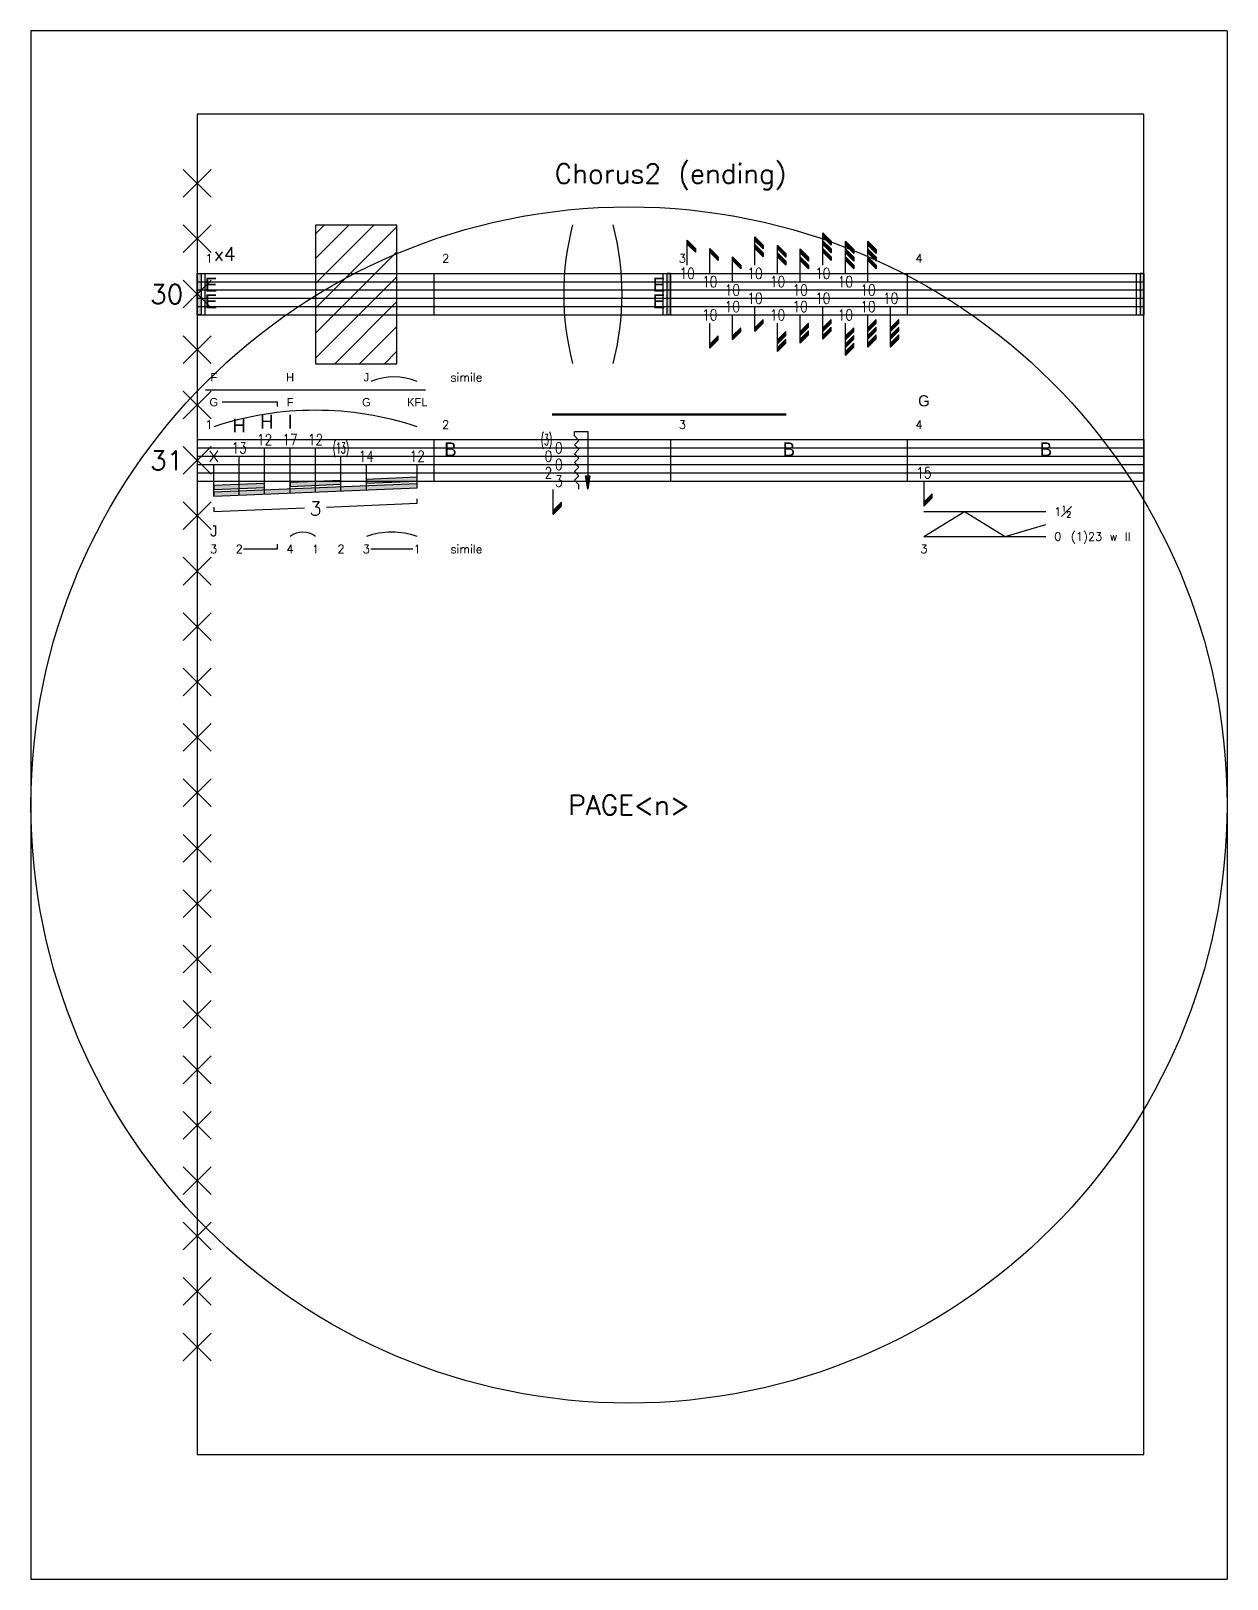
# Model space of a CAD drawing. Header units: millimetres. Extents: x -216 to 648, y 0 to 838.
# Drawn here: x -215.9 to 0, y 0 to 279.4 of the extents above; entities that cross this region are included whole.
import ezdxf
from ezdxf.enums import TextEntityAlignment as Align

# ---------------------------------------------------------------- set-up
doc = ezdxf.new("R2010")
doc.units = ezdxf.units.MM
doc.header["$PDMODE"] = 3
doc.header["$PDSIZE"] = 2.5
for name, color, linetype in [('art', 6, 'Continuous'), ('finger', 4, 'Continuous'), ('note', 7, 'Continuous'), ('staff', 7, 'Continuous')]:
    doc.layers.add(name, color=color, linetype=linetype)
doc.layers.add('hidden', color=4, linetype='Continuous', plot=False)
doc.styles.add('art', font='FINAAC_.TTF', dxfattribs={"height": 1.5})
doc.styles.add('finger', font='txt.shx', dxfattribs={"height": 1.5})
doc.styles.add('height15', font='txt.shx', dxfattribs={"height": 1.5})
doc.styles.add('height25', font='txt.shx', dxfattribs={"height": 2.5})
doc.styles.add('height35', font='txt.shx', dxfattribs={"height": 3.5})
doc.styles.add('rest', font='FINAAC_.TTF', dxfattribs={"height": 2.5})
doc.styles.add('simile', font='txt.shx', dxfattribs={"height": 1.5})
doc.styles.add('tuplet_number', font='txt.shx', dxfattribs={"height": 2.5})
doc.styles.add('width12', font='txt.shx', dxfattribs={"width": 1.2, "height": 2})
doc.styles.add('width5', font='txt.shx', dxfattribs={"width": 0.5, "height": 2})
doc.styles.add('width8', font='txt.shx', dxfattribs={"width": 0.8, "height": 2})

msp = doc.modelspace()

# ---------------------------------------------------------------- texts
at = {"layer": 'art', "style": 'art'}
for s, height, p in [('F', 1.5, (-182.9, 216.15)), ('H', 1.5, (-169.13, 216.15)), ('J', 1.5, (-155.36, 216.15)), ('G', 1.5, (-182.9, 211.65)), ('F', 1.5, (-169.13, 211.65)), ('G', 1.5, (-155.36, 211.65)), ('KFL', 1.5, (-146.17, 211.65)), ('G', 2, (-54.72, 211.65))]:
    msp.add_text(s, height=height, dxfattribs=at).set_placement(p, align=Align.CENTER)
at = {"layer": 'art', "style": 'simile'}
msp.add_text('simile', height=1.5, dxfattribs=at).set_placement((-140.18, 216.15))
at = {"layer": 'finger'}
for s, height, style, p in [('J', 2, 'art', (-182.9, 188.15)), ('3', 1.5, 'finger', (-182.9, 185.15)), ('2', 1.5, 'finger', (-178.31, 185.15)), ('4', 1.5, 'finger', (-169.13, 185.15)), ('1', 1.5, 'finger', (-164.54, 185.15)), ('2', 1.5, 'finger', (-159.95, 185.15)), ('3', 1.5, 'finger', (-155.36, 185.15)), ('1', 1.5, 'finger', (-146.17, 185.15)), ('3', 1.5, 'finger', (-54.72, 185.15))]:
    msp.add_text(s, height=height, dxfattribs=dict(at, style=style)).set_placement(p, align=Align.CENTER)
at = {"layer": 'finger', "style": 'finger'}
msp.add_text('(1)23 w ll', height=1.5, dxfattribs=at).set_placement((-28.19, 188.15), align=Align.MIDDLE_LEFT)
at = {"layer": 'finger', "style": 'simile'}
msp.add_text('simile', height=1.5, dxfattribs=at).set_placement((-140.18, 185.15))
at = {"layer": 'finger', "char_height": 1.5, "width": 4.5, "attachment_point": 4, "style": 'finger'}
for s, insert in [('\\A1;1{\\H0.7x;\\S1#2;}', (-31.19, 192.65)), ('0', (-31.19, 188.15))]:
    msp.add_mtext(s, dxfattribs=dict(at, insert=insert))
at = {"layer": 'note'}
for s, style, width, p in [('10', 'width8', 0.8, (-97.45, 235.65)), ('10', 'width8', 0.8, (-93.37, 234.15)), ('10', 'width8', 0.8, (-85.21, 235.65)), ('10', 'width8', 0.8, (-81.13, 234.15)), ('10', 'width8', 0.8, (-72.97, 235.65)), ('10', 'width8', 0.8, (-68.89, 234.15)), ('10', 'width8', 0.8, (-89.29, 232.65)), ('10', 'width8', 0.8, (-85.21, 231.15)), ('10', 'width8', 0.8, (-77.05, 232.65)), ('10', 'width8', 0.8, (-72.97, 231.15)), ('10', 'width8', 0.8, (-64.81, 232.65)), ('10', 'width8', 0.8, (-60.72, 231.15)), ('10', 'width8', 0.8, (-93.37, 228.15)), ('10', 'width8', 0.8, (-89.29, 229.65)), ('10', 'width8', 0.8, (-81.13, 228.15)), ('10', 'width8', 0.8, (-77.05, 229.65)), ('10', 'width8', 0.8, (-68.89, 228.15)), ('10', 'width8', 0.8, (-64.81, 229.65)), ('13', 'width8', 0.8, (-178.31, 204.15)), ('12', 'width8', 0.8, (-173.72, 205.65)), ('17', 'width8', 0.8, (-169.13, 205.65)), ('12', 'width8', 0.8, (-164.54, 205.65)), ('(13)', 'width5', 0.5, (-159.95, 204.15)), ('X', 'width12', 1.2, (-182.9, 202.65)), ('14', 'width8', 0.8, (-155.36, 202.65)), ('12', 'width8', 0.8, (-146.17, 202.65)), ('15', 'width8', 0.8, (-54.72, 199.65))]:
    msp.add_text(s, height=2, dxfattribs=dict(at, style=style, width=width)).set_placement(p, align=Align.MIDDLE_CENTER)
at = {"layer": 'note', "style": 'rest'}
for s, p in [('H', (-173.32, 207.65)), ('I', (-169.13, 207.65)), ('H', (-178.31, 206.95)), ('B', (-140.18, 202.65)), ('B', (-79.09, 202.65)), ('B', (-32.69, 202.65))]:
    msp.add_text(s, height=2.5, dxfattribs=at).set_placement(p, align=Align.CENTER)
at = {"layer": 'note'}
for s, style, width, p in [('(3)', 'width5', 0.5, (-121.81, 205.65)), ('0', 'width8', 0.8, (-121.81, 202.65)), ('2', 'width8', 0.8, (-121.81, 199.65))]:
    msp.add_text(s, height=2, dxfattribs=dict(at, style=style, width=width)).set_placement(p, align=Align.MIDDLE_RIGHT)
at = {"layer": 'note', "style": 'width8', "width": 0.8}
for s, p in [('0', (-121.31, 204.15)), ('0', (-121.31, 201.15)), ('3', (-121.31, 198.15))]:
    msp.add_text(s, height=2, dxfattribs=at).set_placement(p, align=Align.MIDDLE_LEFT)
at = {"layer": 'note', "style": 'tuplet_number'}
msp.add_text('3', height=2.5, dxfattribs=at).set_placement((-164.54, 193.2), align=Align.MIDDLE_CENTER)
at = {"layer": 'staff'}
for s, height, style, p in [('Chorus2 (ending)', 3.5, 'height35', (-100.45, 251.9)), ('E', 2.5, 'rest', (-183.38, 232.35)), ('E', 2.5, 'rest', (-183.38, 229.35))]:
    msp.add_text(s, height=height, dxfattribs=dict(at, style=style)).set_placement(p, align=Align.CENTER)
for s, height, style, p in [('x4', 2.5, 'height25', (-182.9, 237.15)), ('1', 1.5, 'height15', (-184.4, 237.15)), ('2', 1.5, 'height15', (-141.68, 237.15)), ('3', 1.5, 'height15', (-98.95, 237.15)), ('3', 1.5, 'height15', (-98.95, 237.15)), ('4', 1.5, 'height15', (-56.22, 237.15)), ('1', 1.5, 'height15', (-184.4, 207.15)), ('1', 1.5, 'height15', (-184.4, 207.15)), ('2', 1.5, 'height15', (-141.68, 207.15)), ('3', 1.5, 'height15', (-98.95, 207.15)), ('4', 1.5, 'height15', (-56.22, 207.15))]:
    msp.add_text(s, height=height, dxfattribs=dict(at, style=style)).set_placement(p, align=Align.BOTTOM_LEFT)
at = {"layer": 'staff', "style": 'height35'}
for s, p in [('30', (-188.4, 231.9)), ('31', (-188.4, 201.9))]:
    msp.add_text(s, height=3.5, dxfattribs=at).set_placement(p, align=Align.MIDDLE_RIGHT)

# ---------------------------------------------------------------- blocks, each defined once
blk = doc.blocks.new('page')
at = {"layer": 'hidden'}
for p, q in [((215.9, 279.4), (0, 279.4)), ((0, 279.4), (0, 0)), ((30, 264.4), (30, 22.5)), ((200.9, 264.4), (30, 264.4)), ((200.9, 22.5), (200.9, 264.4)), ((30, 22.5), (200.9, 22.5)), ((0, 0), (215.9, 0))]:
    blk.add_line(p, q, dxfattribs=at)
blk.add_circle((107.95, 139.7), 107.95, dxfattribs=at)
for p in [(30, 251.9), (30, 241.9), (30, 231.9), (30, 221.9), (30, 211.9), (30, 201.9), (30, 191.9), (30, 181.9), (30, 171.9), (30, 161.9), (30, 151.9), (30, 141.9), (30, 131.9), (30, 121.9), (30, 111.9), (30, 101.9), (30, 91.9), (30, 81.9), (30, 71.9), (30, 61.9), (30, 51.9), (30, 41.9)]:
    blk.add_point(p, dxfattribs=at)
at = {"layer": 'hidden', "style": 'height35', "flags": 8}
blk.add_attdef('PAGE_NUM', text='', height=3.5, dxfattribs=at).set_placement((107.95, 139.7), align=Align.MIDDLE_CENTER)
blk = doc.blocks.new('arp_return')
at = {"layer": 'art'}
h = blk.add_hatch(color=256, dxfattribs=at)
h.paths.add_polyline_path([(6.41, 2.45), (6.01, 2.45), (6.17, 1.5), (6.41, 1.5)])
h.paths.add_polyline_path([(6.81, 2.45), (6.41, 2.45), (6.41, 1.5), (6.65, 1.5)])
h.paths.add_polyline_path([(6.41, 1.5), (6.17, 1.5), (6.41, 0.05)])
h.paths.add_polyline_path([(6.65, 1.5), (6.41, 1.5), (6.41, 0.05)])
for p, q in [((4.01, 9.65), (4.01, 10.45)), ((4.01, 10.45), (6.41, 10.45)), ((4.81, 8.85), (4.01, 9.65)), ((4.01, 8.05), (4.81, 8.85)), ((6.41, 10.45), (6.41, 0.05)), ((4.81, 7.25), (4.01, 8.05)), ((4.01, 6.45), (4.81, 7.25)), ((4.81, 5.65), (4.01, 6.45)), ((4.01, 4.85), (4.81, 5.65)), ((4.81, 4.05), (4.01, 4.85)), ((4.01, 3.25), (4.81, 4.05)), ((4.81, 2.45), (4.01, 3.25)), ((4.01, 1.65), (4.81, 2.45)), ((4.81, 0.85), (4.01, 1.65)), ((4.81, 0.05), (4.81, 0.85)), ((6.41, 0.05), (6.01, 2.45)), ((6.01, 2.45), (6.81, 2.45)), ((6.81, 2.45), (6.41, 0.05))]:
    blk.add_line(p, q, dxfattribs=at)
blk = doc.blocks.new('barre_bracket')
at = {"layer": 'finger'}
for p, q in [((0.8, 0.8), (6.885945, 0.8)), ((6.885945, 0.8), (6.885945, 1.6))]:
    blk.add_line(p, q, dxfattribs=at)
blk = doc.blocks.new('bow_bracket')
at = {"layer": 'art'}
for p in [(1.5, 0.8), (11.476575, 0)]:
    blk.add_line(p, (11.476575, 0.8), dxfattribs=at)
blk = doc.blocks.new('shift_line')
at = {"layer": 'finger'}
blk.add_line((0.8, 0.8), (8.38126, 0.8), dxfattribs=at)
blk = doc.blocks.new('flag1_str1')
at = {"layer": 'note'}
blk.add_hatch(color=256, dxfattribs=at).paths.add_polyline_path([(0, 6), (1.5, 4.5), (1.5, 3.8), (0, 5.3)])
blk.add_lwpolyline([(0, 6), (1.5, 4.5), (1.5, 3.8), (0, 5.3)], close=True, dxfattribs=at)
blk = doc.blocks.new('flag1_str2')
at = {"layer": 'note'}
blk.add_hatch(color=256, dxfattribs=at).paths.add_polyline_path([(0, 6), (1.5, 4.5), (1.5, 3.8), (0, 5.3)])
blk.add_lwpolyline([(0, 6), (1.5, 4.5), (1.5, 3.8), (0, 5.3)], close=True, dxfattribs=at)
blk = doc.blocks.new('flag1_str3')
at = {"layer": 'note'}
blk.add_hatch(color=256, dxfattribs=at).paths.add_polyline_path([(0, 6), (1.5, 4.5), (1.5, 3.8), (0, 5.3)])
blk.add_lwpolyline([(0, 6), (1.5, 4.5), (1.5, 3.8), (0, 5.3)], close=True, dxfattribs=at)
blk = doc.blocks.new('flag2_str1')
at = {"layer": 'note'}
for points in [[(0, 6.6), (1.5, 5.1), (1.5, 4.4), (0, 5.9)], [(0, 5.2), (1.5, 3.7), (1.5, 3), (0, 4.5)]]:
    blk.add_hatch(color=256, dxfattribs=at).paths.add_polyline_path(points)
for points in [[(0, 6.6), (1.5, 5.1), (1.5, 4.4), (0, 5.9)], [(0, 5.2), (1.5, 3.7), (1.5, 3), (0, 4.5)]]:
    blk.add_lwpolyline(points, close=True, dxfattribs=at)
blk = doc.blocks.new('flag2_str2')
at = {"layer": 'note'}
for points in [[(0, 6.6), (1.5, 5.1), (1.5, 4.4), (0, 5.9)], [(0, 5.2), (1.5, 3.7), (1.5, 3), (0, 4.5)]]:
    blk.add_hatch(color=256, dxfattribs=at).paths.add_polyline_path(points)
for points in [[(0, 6.6), (1.5, 5.1), (1.5, 4.4), (0, 5.9)], [(0, 5.2), (1.5, 3.7), (1.5, 3), (0, 4.5)]]:
    blk.add_lwpolyline(points, close=True, dxfattribs=at)
blk = doc.blocks.new('flag2_str3')
at = {"layer": 'note'}
for points in [[(0, 7.4), (1.5, 5.9), (1.5, 5.2), (0, 6.7)], [(0, 6), (1.5, 4.5), (1.5, 3.8), (0, 5.3)]]:
    blk.add_hatch(color=256, dxfattribs=at).paths.add_polyline_path(points)
for points in [[(0, 7.4), (1.5, 5.9), (1.5, 5.2), (0, 6.7)], [(0, 6), (1.5, 4.5), (1.5, 3.8), (0, 5.3)]]:
    blk.add_lwpolyline(points, close=True, dxfattribs=at)
blk = doc.blocks.new('flag3_str1')
at = {"layer": 'note'}
for points in [[(0, 7.3), (1.5, 5.8), (1.5, 5.1), (0, 6.6)], [(0, 5.9), (1.5, 4.4), (1.5, 3.7), (0, 5.2)], [(0, 4.5), (1.5, 3), (1.5, 2.3), (0, 3.8)]]:
    blk.add_hatch(color=256, dxfattribs=at).paths.add_polyline_path(points)
for points in [[(0, 7.3), (1.5, 5.8), (1.5, 5.1), (0, 6.6)], [(0, 5.9), (1.5, 4.4), (1.5, 3.7), (0, 5.2)], [(0, 4.5), (1.5, 3), (1.5, 2.3), (0, 3.8)]]:
    blk.add_lwpolyline(points, close=True, dxfattribs=at)
blk = doc.blocks.new('flag3_str2')
at = {"layer": 'note'}
for points in [[(0, 7.3), (1.5, 5.8), (1.5, 5.1), (0, 6.6)], [(0, 5.9), (1.5, 4.4), (1.5, 3.7), (0, 5.2)], [(0, 4.5), (1.5, 3), (1.5, 2.3), (0, 3.8)]]:
    blk.add_hatch(color=256, dxfattribs=at).paths.add_polyline_path(points)
for points in [[(0, 7.3), (1.5, 5.8), (1.5, 5.1), (0, 6.6)], [(0, 5.9), (1.5, 4.4), (1.5, 3.7), (0, 5.2)], [(0, 4.5), (1.5, 3), (1.5, 2.3), (0, 3.8)]]:
    blk.add_lwpolyline(points, close=True, dxfattribs=at)
blk = doc.blocks.new('flag3_str3')
at = {"layer": 'note'}
for points in [[(0, 8.8), (1.5, 7.3), (1.5, 6.6), (0, 8.1)], [(0, 7.4), (1.5, 5.9), (1.5, 5.2), (0, 6.7)], [(0, 6), (1.5, 4.5), (1.5, 3.8), (0, 5.3)]]:
    blk.add_hatch(color=256, dxfattribs=at).paths.add_polyline_path(points)
for points in [[(0, 8.8), (1.5, 7.3), (1.5, 6.6), (0, 8.1)], [(0, 7.4), (1.5, 5.9), (1.5, 5.2), (0, 6.7)], [(0, 6), (1.5, 4.5), (1.5, 3.8), (0, 5.3)]]:
    blk.add_lwpolyline(points, close=True, dxfattribs=at)
blk = doc.blocks.new('flag1_str6')
at = {"layer": 'note'}
blk.add_hatch(color=256, dxfattribs=at).paths.add_polyline_path([(0, -6), (1.5, -4.5), (1.5, -3.8), (0, -5.3)])
blk.add_lwpolyline([(0, -6), (1.5, -4.5), (1.5, -3.8), (0, -5.3)], close=True, dxfattribs=at)
blk = doc.blocks.new('flag1_str5')
at = {"layer": 'note'}
blk.add_hatch(color=256, dxfattribs=at).paths.add_polyline_path([(0, -6), (1.5, -4.5), (1.5, -3.8), (0, -5.3)])
blk.add_lwpolyline([(0, -6), (1.5, -4.5), (1.5, -3.8), (0, -5.3)], close=True, dxfattribs=at)
blk = doc.blocks.new('flag1_str4')
at = {"layer": 'note'}
blk.add_hatch(color=256, dxfattribs=at).paths.add_polyline_path([(0, -6), (1.5, -4.5), (1.5, -3.8), (0, -5.3)])
blk.add_lwpolyline([(0, -6), (1.5, -4.5), (1.5, -3.8), (0, -5.3)], close=True, dxfattribs=at)
blk = doc.blocks.new('flag2_str6')
at = {"layer": 'note'}
for points in [[(0, -5.2), (1.5, -3.7), (1.5, -3), (0, -4.5)], [(0, -6.6), (1.5, -5.1), (1.5, -4.4), (0, -5.9)]]:
    blk.add_hatch(color=256, dxfattribs=at).paths.add_polyline_path(points)
for points in [[(0, -5.2), (1.5, -3.7), (1.5, -3), (0, -4.5)], [(0, -6.6), (1.5, -5.1), (1.5, -4.4), (0, -5.9)]]:
    blk.add_lwpolyline(points, close=True, dxfattribs=at)
blk = doc.blocks.new('flag2_str5')
at = {"layer": 'note'}
for points in [[(0, -5.2), (1.5, -3.7), (1.5, -3), (0, -4.5)], [(0, -6.6), (1.5, -5.1), (1.5, -4.4), (0, -5.9)]]:
    blk.add_hatch(color=256, dxfattribs=at).paths.add_polyline_path(points)
for points in [[(0, -5.2), (1.5, -3.7), (1.5, -3), (0, -4.5)], [(0, -6.6), (1.5, -5.1), (1.5, -4.4), (0, -5.9)]]:
    blk.add_lwpolyline(points, close=True, dxfattribs=at)
blk = doc.blocks.new('flag2_str4')
at = {"layer": 'note'}
for points in [[(0, -6), (1.5, -4.5), (1.5, -3.8), (0, -5.3)], [(0, -7.4), (1.5, -5.9), (1.5, -5.2), (0, -6.7)]]:
    blk.add_hatch(color=256, dxfattribs=at).paths.add_polyline_path(points)
for points in [[(0, -6), (1.5, -4.5), (1.5, -3.8), (0, -5.3)], [(0, -7.4), (1.5, -5.9), (1.5, -5.2), (0, -6.7)]]:
    blk.add_lwpolyline(points, close=True, dxfattribs=at)
blk = doc.blocks.new('flag3_str6')
at = {"layer": 'note'}
for points in [[(0, -4.5), (1.5, -3), (1.5, -2.3), (0, -3.8)], [(0, -5.9), (1.5, -4.4), (1.5, -3.7), (0, -5.2)], [(0, -7.3), (1.5, -5.8), (1.5, -5.1), (0, -6.6)]]:
    blk.add_hatch(color=256, dxfattribs=at).paths.add_polyline_path(points)
for points in [[(0, -4.5), (1.5, -3), (1.5, -2.3), (0, -3.8)], [(0, -5.9), (1.5, -4.4), (1.5, -3.7), (0, -5.2)], [(0, -7.3), (1.5, -5.8), (1.5, -5.1), (0, -6.6)]]:
    blk.add_lwpolyline(points, close=True, dxfattribs=at)
blk = doc.blocks.new('flag3_str5')
at = {"layer": 'note'}
for points in [[(0, -4.5), (1.5, -3), (1.5, -2.3), (0, -3.8)], [(0, -5.9), (1.5, -4.4), (1.5, -3.7), (0, -5.2)], [(0, -7.3), (1.5, -5.8), (1.5, -5.1), (0, -6.6)]]:
    blk.add_hatch(color=256, dxfattribs=at).paths.add_polyline_path(points)
for points in [[(0, -4.5), (1.5, -3), (1.5, -2.3), (0, -3.8)], [(0, -5.9), (1.5, -4.4), (1.5, -3.7), (0, -5.2)], [(0, -7.3), (1.5, -5.8), (1.5, -5.1), (0, -6.6)]]:
    blk.add_lwpolyline(points, close=True, dxfattribs=at)
blk = doc.blocks.new('flag3_str4')
at = {"layer": 'note'}
for points in [[(0, -6), (1.5, -4.5), (1.5, -3.8), (0, -5.3)], [(0, -7.4), (1.5, -5.9), (1.5, -5.2), (0, -6.7)], [(0, -8.8), (1.5, -7.3), (1.5, -6.6), (0, -8.1)]]:
    blk.add_hatch(color=256, dxfattribs=at).paths.add_polyline_path(points)
for points in [[(0, -6), (1.5, -4.5), (1.5, -3.8), (0, -5.3)], [(0, -7.4), (1.5, -5.9), (1.5, -5.2), (0, -6.7)], [(0, -8.8), (1.5, -7.3), (1.5, -6.6), (0, -8.1)]]:
    blk.add_lwpolyline(points, close=True, dxfattribs=at)
blk = doc.blocks.new('barline_end')
at = {"layer": 'staff'}
blk.add_hatch(color=256, dxfattribs=at).paths.add_polyline_path([(0, 0), (-0.7, 0), (-0.7, -7.5), (0, -7.5)])
blk.add_line((-1.4, 0), (-1.4, -7.5), dxfattribs=at)
blk.add_lwpolyline([(0, 0), (-0.7, 0), (-0.7, -7.5), (0, -7.5)], close=True, dxfattribs=at)
blk = doc.blocks.new('repeat_backward')
at = {"layer": 'staff'}
blk.add_hatch(color=256, dxfattribs=at).paths.add_polyline_path([(0, 0), (-0.7, 0), (-0.7, -7.5), (0, -7.5)])
blk.add_line((-1.4, 0), (-1.4, -7.5), dxfattribs=at)
blk.add_lwpolyline([(0, 0), (-0.7, 0), (-0.7, -7.5), (0, -7.5)], close=True, dxfattribs=at)
at = {"layer": 'staff', "style": 'rest'}
for p in [(-2.1, -3.3), (-2.1, -6.3)]:
    blk.add_text('E', height=2.5, dxfattribs=at).set_placement(p, align=Align.CENTER)

# ---------------------------------------------------------------- hatches: boundary and pattern name
at = {"layer": 'note'}
for points in [[(-146.17, 198.85), (-155.36, 198.47), (-155.36, 197.77), (-146.17, 198.15)], [(-173.72, 197.72), (-182.9, 197.35), (-182.9, 196.65), (-173.72, 197.02)], [(-146.17, 197.65), (-182.9, 196.15), (-182.9, 195.45), (-146.17, 196.95)], [(-159.95, 198.29), (-169.13, 197.91), (-169.13, 197.21), (-159.95, 197.59)]]:
    msp.add_hatch(color=256, dxfattribs=at).paths.add_polyline_path(points)
at = {"layer": 'staff'}
h = msp.add_hatch(dxfattribs=at)
h.set_pattern_fill('ANSI31', color=256, style=0)
h.set_pattern_definition([(45, (-452.321, 35.8547), (-2.245064, 2.245064), [])])
h.paths.add_polyline_path([(-164.54, 219.35), (-149.85, 219.35), (-149.85, 244.35), (-164.54, 244.35)])
msp.add_hatch(color=256, dxfattribs=at).paths.add_polyline_path([(-185.9, 235.65), (-185.2, 235.65), (-185.2, 228.15), (-185.9, 228.15)])

# ---------------------------------------------------------------- linework, layer by layer
at = {"layer": 'art'}
msp.add_line((-184.4, 214.65), (-144.67, 214.65), dxfattribs=at)
msp.add_arc((-150.37, 205.57), 11.38, 68.3843, 111.6157, dxfattribs=at)
at = {"layer": 'finger'}
for p, q in [((-54.72, 192.65), (-32.69, 192.65)), ((-54.72, 188.15), (-47.38, 192.65)), ((-47.38, 192.65), (-40.03, 188.15)), ((-40.03, 188.15), (-32.69, 190.35)), ((-54.72, 188.15), (-32.69, 188.15))]:
    msp.add_line(p, q, dxfattribs=at)
for centre, radius, start, end in [((-166.83, 185.26), 3.69, 51.5694, 128.4306), ((-150.77, 175.38), 13.57, 70.2289, 109.7711)]:
    msp.add_arc(centre, radius, start, end, dxfattribs=at)
at = {"layer": 'hidden'}
for p, q in [((0, 279.4), (0, 0)), ((-143.18, 235.65), (-143.18, 228.15)), ((-100.45, 235.65), (-100.45, 228.15)), ((-57.72, 235.65), (-57.72, 228.15)), ((-143.18, 205.65), (-143.18, 198.15)), ((-100.45, 205.65), (-100.45, 198.15)), ((-57.72, 205.65), (-57.72, 198.15))]:
    msp.add_line(p, q, dxfattribs=at)
at = {"layer": 'note'}
for p, q in [((-97.45, 237.15), (-97.45, 241.65)), ((-85.21, 237.15), (-85.21, 242.25)), ((-81.13, 235.65), (-81.13, 240.75)), ((-72.97, 237.15), (-72.97, 242.95)), ((-68.89, 235.65), (-68.89, 241.45)), ((-64.81, 234.15), (-64.81, 241.45)), ((-93.37, 235.65), (-93.37, 240.15)), ((-89.29, 234.15), (-89.29, 238.65)), ((-77.05, 234.15), (-77.05, 240.05)), ((-85.21, 225.15), (-85.21, 229.65)), ((-72.97, 223.75), (-72.97, 229.65)), ((-60.72, 222.35), (-60.72, 229.65)), ((-93.37, 222.15), (-93.37, 226.65)), ((-89.29, 223.65), (-89.29, 228.15)), ((-81.13, 221.55), (-81.13, 226.65)), ((-77.05, 223.05), (-77.05, 228.15)), ((-68.89, 220.85), (-68.89, 226.65)), ((-64.81, 222.35), (-64.81, 228.15)), ((-173.72, 195.82), (-173.72, 204.15)), ((-169.13, 196.01), (-169.13, 204.15)), ((-164.54, 196.2), (-164.54, 204.15)), ((-178.31, 195.64), (-178.31, 202.65)), ((-159.95, 196.39), (-159.95, 202.65)), ((-182.9, 195.45), (-182.9, 201.15)), ((-155.36, 196.57), (-155.36, 201.15)), ((-146.17, 196.95), (-146.17, 201.15)), ((-121.61, 192.15), (-121.61, 196.65)), ((-54.72, 198.15), (-54.72, 193.65)), ((-182.9, 193.45), (-182.9, 192.65)), ((-182.9, 192.65), (-166.54, 193.32)), ((-162.54, 193.48), (-146.17, 194.15)), ((-146.17, 194.15), (-146.17, 194.95))]:
    msp.add_line(p, q, dxfattribs=at)
at = {"layer": 'note', "lineweight": 50}
msp.add_line((-121.81, 210.15), (-79.59, 210.15), dxfattribs=at)
at = {"layer": 'note'}
for points in [[(-146.17, 198.85), (-155.36, 198.47), (-155.36, 197.77), (-146.17, 198.15)], [(-173.72, 197.72), (-182.9, 197.35), (-182.9, 196.65), (-173.72, 197.02)], [(-146.17, 197.65), (-182.9, 196.15), (-182.9, 195.45), (-146.17, 196.95)], [(-159.95, 198.29), (-169.13, 197.91), (-169.13, 197.21), (-159.95, 197.59)]]:
    msp.add_lwpolyline(points, close=True, dxfattribs=at)
msp.add_arc((-164.54, 153.18), 57.76, 71.4644, 108.5356, dxfattribs=at)
at = {"layer": 'staff'}
for p, q in [((-185.9, 235.65), (-15, 235.65)), ((-185.9, 235.65), (-185.9, 228.15)), ((-184.5, 235.65), (-184.5, 228.15)), ((-15, 235.65), (-15, 228.15)), ((-185.9, 234.15), (-15, 234.15)), ((-185.9, 232.65), (-15, 232.65)), ((-185.9, 231.15), (-15, 231.15)), ((-185.9, 229.65), (-15, 229.65)), ((-185.9, 228.15), (-15, 228.15)), ((-185.9, 205.65), (-15, 205.65)), ((-185.9, 205.65), (-185.9, 198.15)), ((-185.9, 204.15), (-15, 204.15)), ((-15, 205.65), (-15, 198.15)), ((-185.9, 202.65), (-15, 202.65)), ((-185.9, 201.15), (-15, 201.15)), ((-185.9, 199.65), (-15, 199.65)), ((-185.9, 198.15), (-15, 198.15))]:
    msp.add_line(p, q, dxfattribs=at)
for points in [[(-164.54, 219.35), (-149.85, 219.35), (-149.85, 244.35), (-164.54, 244.35)], [(-185.9, 235.65), (-185.2, 235.65), (-185.2, 228.15), (-185.9, 228.15)]]:
    msp.add_lwpolyline(points, close=True, dxfattribs=at)
for centre, start, end in [((-69.73, 231.9), 165.5225, 194.4775), ((-159.21, 231.9), 345.5225, 14.4775)]:
    msp.add_arc(centre, 50, start, end, dxfattribs=at)

# ---------------------------------------------------------------- block references
at = {"layer": 'art'}
for name, p in [('bow_bracket', (-182.9, 211.65)), ('arp_return', (-121.81, 196.65)), ('shift_line', (-155.36, 185.15))]:
    msp.add_blockref(name, p, dxfattribs=at)
at = {"layer": 'finger'}
msp.add_blockref('barre_bracket', (-178.31, 185.15), dxfattribs=at)
at = {"layer": 'hidden'}
msp.add_blockref('page', (-215.9, 0), dxfattribs=at).add_auto_attribs({'PAGE_NUM': 'PAGE<n>'})
at = {"layer": 'note'}
for name, p in [('flag1_str1', (-97.45, 235.65)), ('flag2_str1', (-85.21, 235.65)), ('flag2_str2', (-81.13, 234.15)), ('flag3_str1', (-72.97, 235.65)), ('flag3_str2', (-68.89, 234.15)), ('flag3_str3', (-64.81, 232.65)), ('flag1_str2', (-93.37, 234.15)), ('flag1_str3', (-89.29, 232.65)), ('flag2_str3', (-77.05, 232.65)), ('flag1_str4', (-85.21, 231.15)), ('flag2_str5', (-77.05, 229.65)), ('flag2_str4', (-72.97, 231.15)), ('flag3_str5', (-64.81, 229.65)), ('flag3_str4', (-60.72, 231.15)), ('flag1_str6', (-93.37, 228.15)), ('flag1_str5', (-89.29, 229.65)), ('flag2_str6', (-81.13, 228.15)), ('flag3_str6', (-68.89, 228.15)), ('flag1_str5', (-54.72, 199.65)), ('flag1_str6', (-121.61, 198.15))]:
    msp.add_blockref(name, p, dxfattribs=at)
at = {"layer": 'staff'}
for name, p in [('repeat_backward', (-100.45, 235.65)), ('barline_end', (-15, 235.65))]:
    msp.add_blockref(name, p, dxfattribs=at)

msp.set_redraw_order([(e.dxf.handle, doc.entitydb.next_handle()) for e in msp.query("TEXT MTEXT ATTDEF DIMENSION ARC_DIMENSION")])  # texts and dimensions are drawn at this point

doc.saveas('drawing.dxf')
